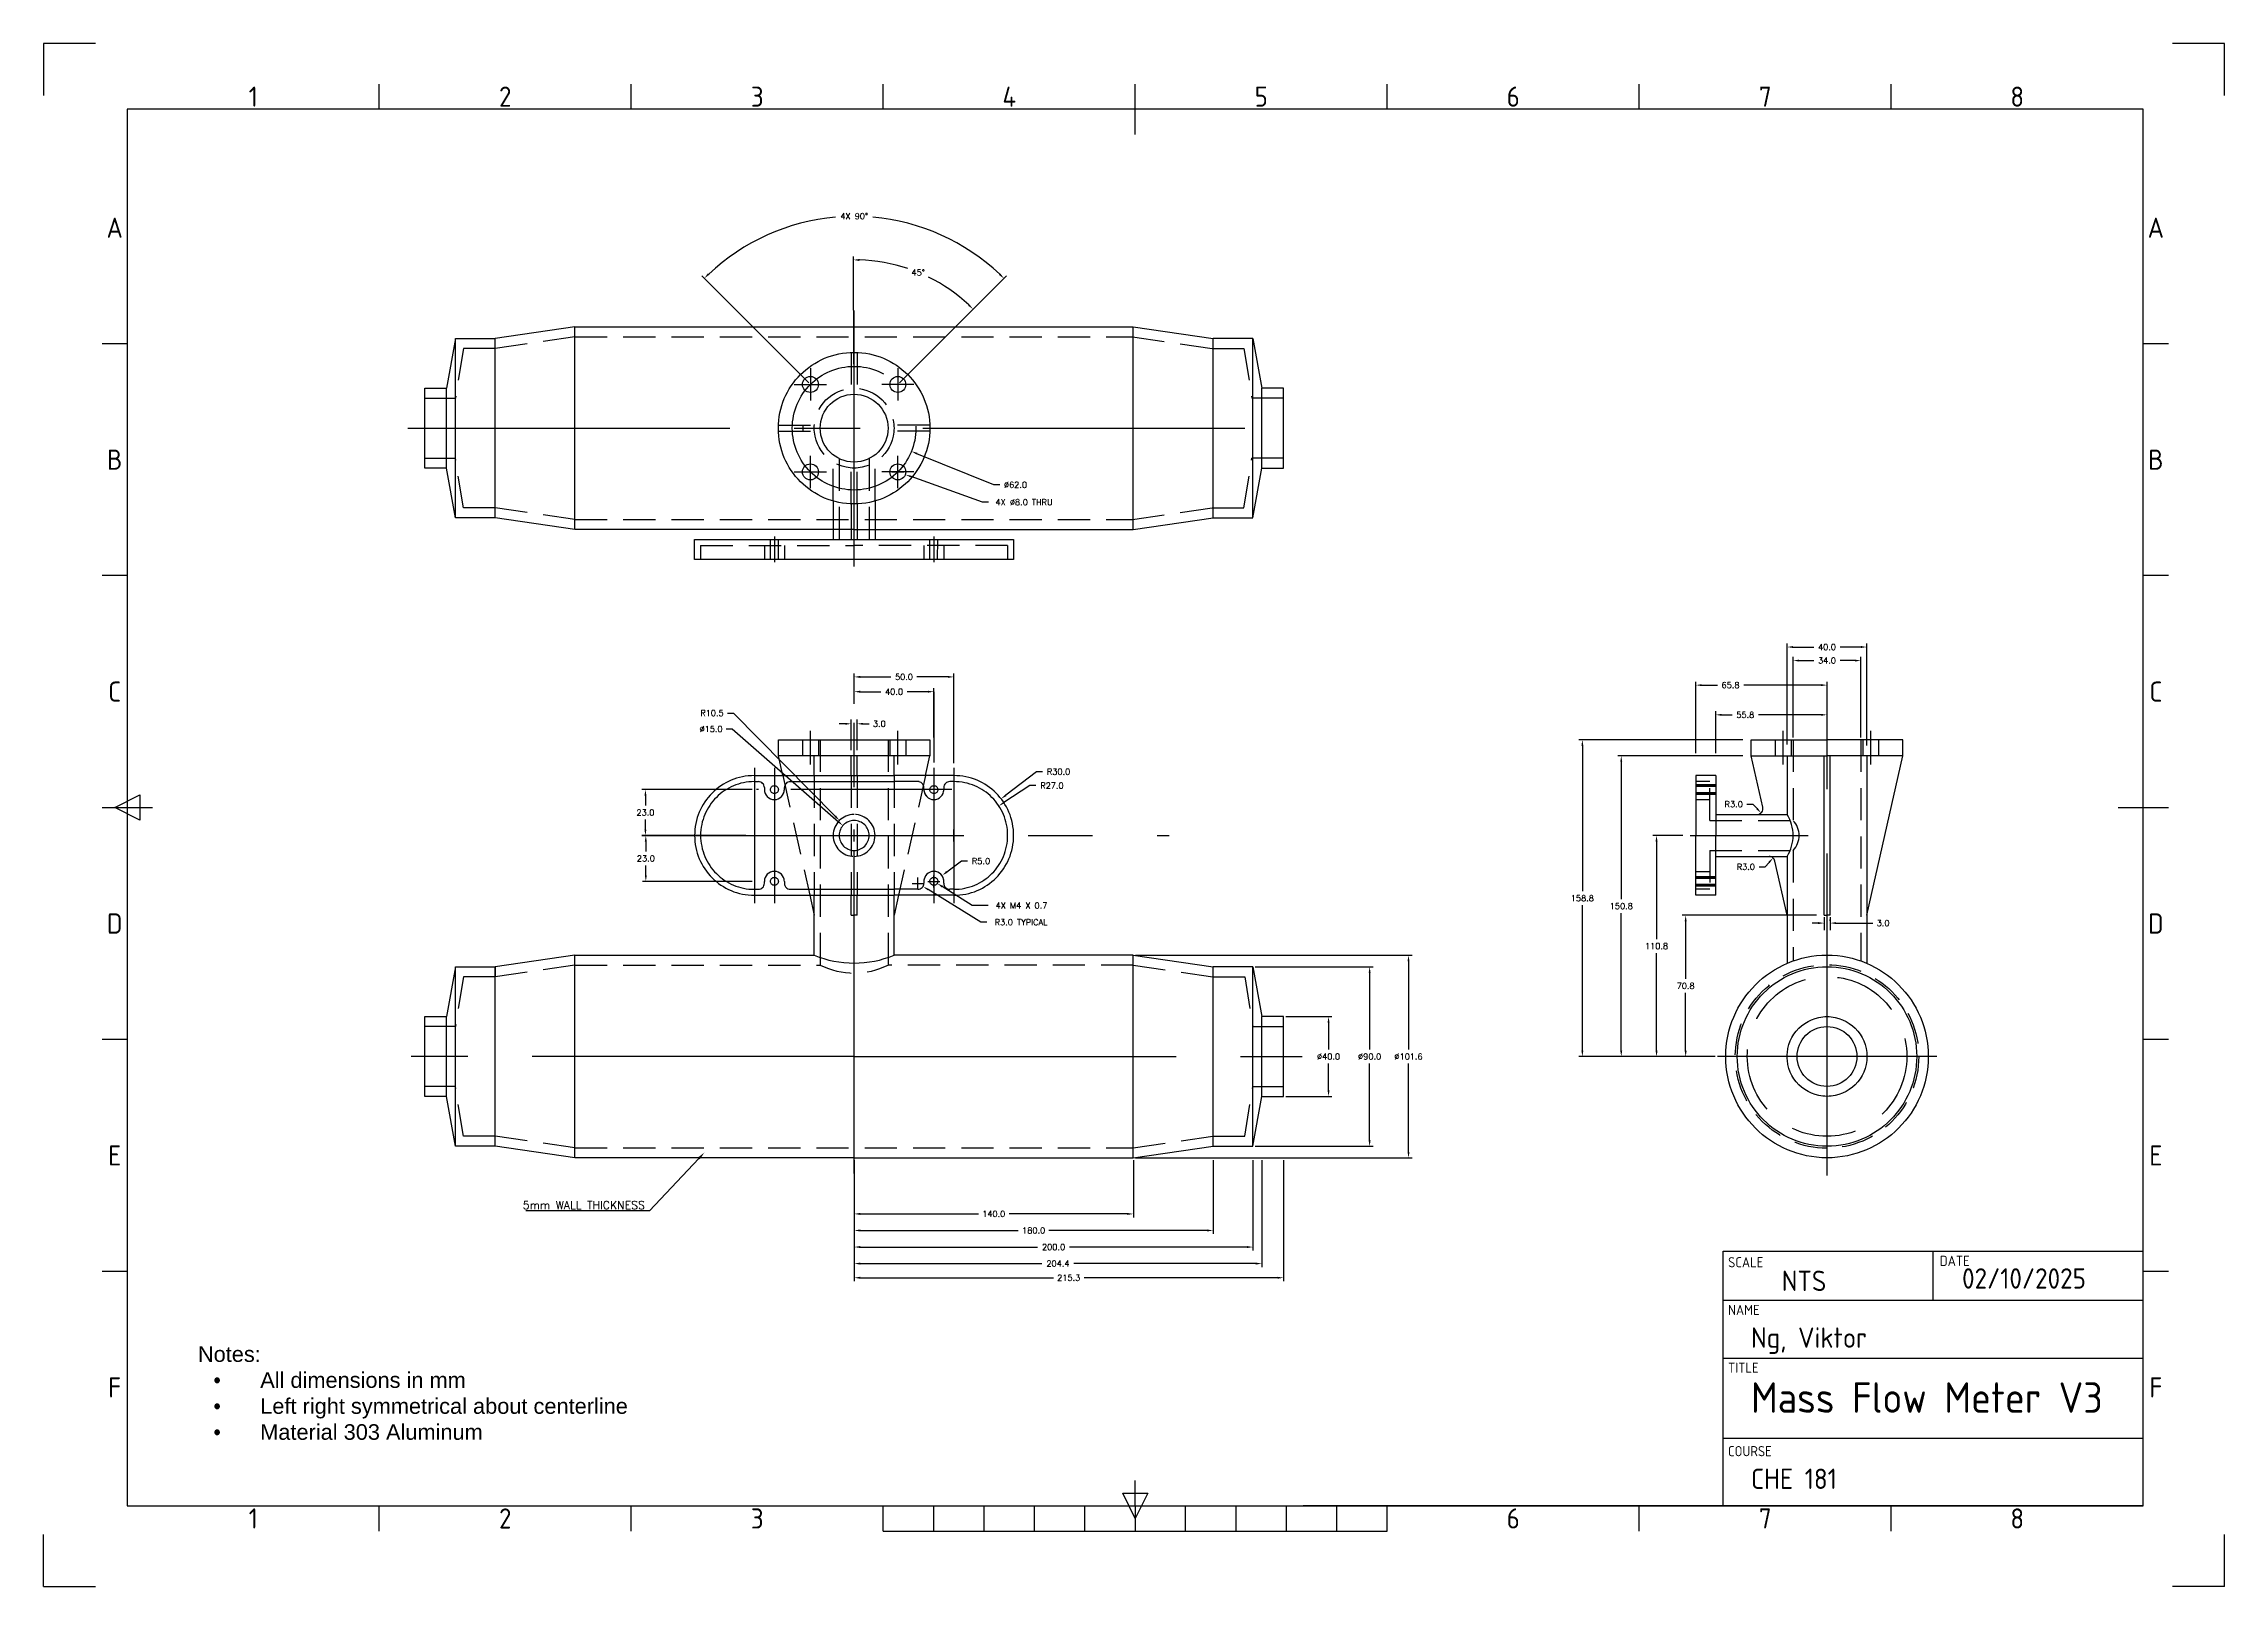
# Paper-space layout 'ISO A3 Title Block' of a CAD drawing. Header units: millimetres. Extents: x 1 to 421, y 1 to 298.
# The model-space entities are those that its viewports show. They can reach past a viewport. Long polylines and large blocks are cut down to what shows.
import ezdxf
from ezdxf import colors
from ezdxf.entities.mleader import LeaderData, LeaderLine
from ezdxf.enums import TextEntityAlignment as Align
from ezdxf.math import Vec2, Vec3

# ---------------------------------------------------------------- set-up
doc = ezdxf.new("R2010")
doc.units = ezdxf.units.MM
doc.header["$LTSCALE"] = 0.75
doc.linetypes.add('CENTER', pattern=[50.8, 31.75, -6.35, 6.35, -6.35])
doc.linetypes.add('HIDDEN', pattern=[9.525, 6.35, -3.175])
for name, color, linetype in [('Center', 7, 'CENTER'), ('Hidden', 7, 'HIDDEN'), ('Title Block', 7, 'Continuous')]:
    doc.layers.add(name, color=color, linetype=linetype)
doc.styles.add('ACISOTS', font='isocp.shx', dxfattribs={"height": 1})
doc.styles.add('ISO Proportional', font='isocp.shx')
doc.styles.get("Standard").update_dxf_attribs({"font": 'simplex.shx'})
doc.dimstyles.new('mmDimStyle', dxfattribs={"dimtxt": 3, "dimasz": 3, "dimexe": 1.75, "dimexo": 1.125, "dimgap": 2, "dimtad": 0, "dimtih": 1, "dimtoh": 1, "dimdec": 1, "dimzin": 1, "dimdsep": 46, "dimtxsty": 'Standard', "dimcen": 3, "dimadec": 0, "dimazin": 0, "dimtfac": 1, "dimtdec": 1, "dimtofl": 0, "dimtmove": 0, "dimatfit": 3, "dimfxl": 1, "dimarcsym": 0})

psp = doc.layouts.new('ISO A3 Title Block')

# ---------------------------------------------------------------- texts
at = {"style": 'ISO Proportional'}
for s, height, p in [('NTS', 3.922, (335.5, 57.61)), ('02/10/2025', 3.922, (370.23, 58.07)), ('Ng, Viktor', 3.922, (329.58, 46.68)), ('Mass Flow Meter V3', 5.8827, (329.58, 34.16)), ('CHE 181', 3.922, (329.58, 19.5))]:
    psp.add_text(s, height=height, dxfattribs=at).set_placement(p)
at = {"layer": 'Hidden', "ltscale": 0.5, "insert": (30.47, 46.97), "char_height": 3, "attachment_point": 1, "style": 'ISO Proportional'}
psp.add_mtext_dynamic_manual_height_columns('{\\fArial|b0|i0|c0|p34;Notes:\\P\\pxi-3,l4,t4;{\\fSymbol|b0|i0|c2|p18;·^I}All dimensions in mm\\P{\\fSymbol|b0|i0|c2|p18;·^I}Left right symmetrical about centerline\\P{\\fSymbol|b0|i0|c2|p18;·^I}Material 303 Aluminum}', width=96.9012, gutter_width=15, heights=[0], dxfattribs=at)
at = {"layer": 'Title Block', "style": 'ISO Proportional'}
for s, p in [('1', (41.13, 287.55)), ('2', (89.66, 287.55)), ('3', (138.2, 287.55)), ('4', (186.73, 287.55)), ('5', (235.26, 287.55)), ('6', (283.79, 287.55)), ('7', (332.32, 287.55)), ('8', (380.86, 287.55)), ('A', (14.44, 262.31)), ('A', (407.55, 262.31)), ('B', (14.44, 217.66)), ('B', (407.55, 217.66)), ('C', (14.44, 173.01)), ('C', (407.55, 173.01)), ('D', (14.44, 128.36)), ('D', (407.55, 128.36)), ('E', (14.44, 83.71)), ('E', (407.55, 83.71)), ('F', (14.44, 39.06)), ('F', (407.55, 39.06)), ('1', (41.13, 13.83)), ('2', (89.66, 13.83)), ('3', (138.2, 13.83)), ('6', (283.79, 13.83)), ('7', (332.32, 13.83)), ('8', (380.86, 13.83))]:
    psp.add_text(s, height=3.88, dxfattribs=at).set_placement(p, align=Align.MIDDLE)
at = {"layer": 'Title Block', "lineweight": 25, "style": 'ACISOTS'}
for s, p in [('SCALE', (325.17, 62.17)), ('DATE', (365.94, 62.44)), ('NAME', (325.17, 52.98)), ('TITLE', (325.16, 41.87)), ('COURSE', (325.16, 25.8))]:
    psp.add_text(s, height=1.961, dxfattribs=at).set_placement(p)

msp = doc.modelspace()

# ---------------------------------------------------------------- blocks, each defined once
blk = doc.blocks.new('*D4')
at = {"color": 0, "lineweight": -2, "transparency": 16777216}
for p, q in [((40.2, 21.9), (40.2, -6.9)), ((180.2, 21.9), (180.2, -6.9))]:
    blk.add_line(p, q, dxfattribs=at)
at = {"color": 0, "linetype": 'Continuous', "lineweight": -2, "transparency": 16777216}
for p, q in [((43.2, -5.1), (102.5, -5.1)), ((177.2, -5.1), (117.9, -5.1))]:
    blk.add_line(p, q, dxfattribs=at)
at = {"color": 0, "transparency": 16777216}
for points in [[(43.2, -4.6), (43.2, -5.6), (40.2, -5.1)], [(177.2, -4.6), (177.2, -5.6), (180.2, -5.1)]]:
    blk.add_solid(points, dxfattribs=at)
at = {"layer": 'Defpoints', "color": 0, "transparency": 16777216}
for p in [(40.2, 23), (180.2, 23), (180.2, -5.1)]:
    blk.add_point(p, dxfattribs=at)
at = {"color": 0, "transparency": 16777216, "insert": (110.2, -5.1), "char_height": 3, "attachment_point": 5}
blk.add_mtext('140.0', dxfattribs=at)
blk = doc.blocks.new('*D5')
at = {"color": 0, "lineweight": -2, "transparency": 16777216}
for p, q in [((40.2, 21.9), (40.2, -15.1)), ((220.2, 21.9), (220.2, -15.1))]:
    blk.add_line(p, q, dxfattribs=at)
at = {"color": 0, "linetype": 'Continuous', "lineweight": -2, "transparency": 16777216}
for p, q in [((43.2, -13.4), (122.5, -13.4)), ((217.2, -13.4), (137.9, -13.4))]:
    blk.add_line(p, q, dxfattribs=at)
at = {"color": 0, "transparency": 16777216}
for points in [[(43.2, -12.9), (43.2, -13.9), (40.2, -13.4)], [(217.2, -12.9), (217.2, -13.9), (220.2, -13.4)]]:
    blk.add_solid(points, dxfattribs=at)
at = {"layer": 'Defpoints', "color": 0, "transparency": 16777216}
for p in [(40.2, 23), (220.2, 23), (220.2, -13.4)]:
    blk.add_point(p, dxfattribs=at)
at = {"color": 0, "transparency": 16777216, "insert": (130.2, -13.4), "char_height": 3, "attachment_point": 5}
blk.add_mtext('180.0', dxfattribs=at)
blk = doc.blocks.new('*D6')
at = {"color": 0, "lineweight": -2, "transparency": 16777216}
for p, q in [((40.2, 21.9), (40.2, -23.5)), ((240.2, 21.9), (240.2, -23.5))]:
    blk.add_line(p, q, dxfattribs=at)
at = {"color": 0, "linetype": 'Continuous', "lineweight": -2, "transparency": 16777216}
for p, q in [((43.2, -21.7), (132.2, -21.7)), ((237.2, -21.7), (148.2, -21.7))]:
    blk.add_line(p, q, dxfattribs=at)
at = {"color": 0, "transparency": 16777216}
for points in [[(43.2, -21.2), (43.2, -22.2), (40.2, -21.7)], [(237.2, -21.2), (237.2, -22.2), (240.2, -21.7)]]:
    blk.add_solid(points, dxfattribs=at)
at = {"layer": 'Defpoints', "color": 0, "transparency": 16777216}
for p in [(40.2, 23), (240.2, 23), (240.2, -21.7)]:
    blk.add_point(p, dxfattribs=at)
at = {"color": 0, "transparency": 16777216, "insert": (140.2, -21.7), "char_height": 3, "attachment_point": 5}
blk.add_mtext('200.0', dxfattribs=at)
blk = doc.blocks.new('*D7')
at = {"color": 0, "lineweight": -2, "transparency": 16777216}
for p, q in [((40.2, 21.9), (40.2, -31.8)), ((244.6, 21.9), (244.6, -31.8))]:
    blk.add_line(p, q, dxfattribs=at)
at = {"color": 0, "linetype": 'Continuous', "lineweight": -2, "transparency": 16777216}
for p, q in [((43.2, -30), (134.3, -30)), ((241.6, -30), (150.4, -30))]:
    blk.add_line(p, q, dxfattribs=at)
at = {"color": 0, "transparency": 16777216}
for points in [[(43.2, -29.5), (43.2, -30.5), (40.2, -30)], [(241.6, -29.5), (241.6, -30.5), (244.6, -30)]]:
    blk.add_solid(points, dxfattribs=at)
at = {"layer": 'Defpoints', "color": 0, "transparency": 16777216}
for p in [(40.2, 23), (244.6, 23), (244.6, -30)]:
    blk.add_point(p, dxfattribs=at)
at = {"color": 0, "transparency": 16777216, "insert": (142.4, -30), "char_height": 3, "attachment_point": 5}
blk.add_mtext('204.4', dxfattribs=at)
blk = doc.blocks.new('*D8')
at = {"color": 0, "lineweight": -2, "transparency": 16777216}
for p, q in [((40.2, 21.9), (40.2, -38.8)), ((255.5, 21.9), (255.5, -38.8))]:
    blk.add_line(p, q, dxfattribs=at)
at = {"color": 0, "linetype": 'Continuous', "lineweight": -2, "transparency": 16777216}
for p, q in [((43.2, -37.1), (140.1, -37.1)), ((252.5, -37.1), (155.5, -37.1))]:
    blk.add_line(p, q, dxfattribs=at)
at = {"color": 0, "transparency": 16777216}
for points in [[(43.2, -36.6), (43.2, -37.6), (40.2, -37.1)], [(252.5, -36.6), (252.5, -37.6), (255.5, -37.1)]]:
    blk.add_solid(points, dxfattribs=at)
at = {"layer": 'Defpoints', "color": 0, "transparency": 16777216}
for p in [(40.2, 23), (255.5, 23), (255.5, -37.1)]:
    blk.add_point(p, dxfattribs=at)
at = {"color": 0, "transparency": 16777216, "insert": (147.8, -37.1), "char_height": 3, "attachment_point": 5}
blk.add_mtext('215.3', dxfattribs=at)
blk = doc.blocks.new('*D9')
at = {"color": 0, "lineweight": -2, "transparency": 16777216}
for p, q in [((256.6, 93.8), (279.8, 93.8)), ((256.6, 53.8), (279.8, 53.8))]:
    blk.add_line(p, q, dxfattribs=at)
at = {"color": 0, "linetype": 'Continuous', "lineweight": -2, "transparency": 16777216}
for p, q in [((278.1, 90.8), (278.1, 77.3)), ((278.1, 56.8), (278.1, 70.3))]:
    blk.add_line(p, q, dxfattribs=at)
at = {"color": 0, "transparency": 16777216}
for points in [[(277.6, 90.8), (278.6, 90.8), (278.1, 93.8)], [(277.6, 56.8), (278.6, 56.8), (278.1, 53.8)]]:
    blk.add_solid(points, dxfattribs=at)
at = {"layer": 'Defpoints', "color": 0, "transparency": 16777216}
for p in [(255.5, 93.8), (255.5, 53.8), (278.1, 53.8)]:
    blk.add_point(p, dxfattribs=at)
at = {"color": 0, "transparency": 16777216, "insert": (278.1, 73.8), "char_height": 3, "attachment_point": 5}
blk.add_mtext('%%C40.0', dxfattribs=at)
blk = doc.blocks.new('*D10')
at = {"color": 0, "lineweight": -2, "transparency": 16777216}
for p, q in [((241.3, 118.8), (300.4, 118.8)), ((241.3, 28.8), (300.4, 28.8))]:
    blk.add_line(p, q, dxfattribs=at)
at = {"color": 0, "linetype": 'Continuous', "lineweight": -2, "transparency": 16777216}
for p, q in [((298.7, 115.8), (298.7, 77.3)), ((298.7, 31.8), (298.7, 70.3))]:
    blk.add_line(p, q, dxfattribs=at)
at = {"color": 0, "transparency": 16777216}
for points in [[(298.2, 115.8), (299.2, 115.8), (298.7, 118.8)], [(298.2, 31.8), (299.2, 31.8), (298.7, 28.8)]]:
    blk.add_solid(points, dxfattribs=at)
at = {"layer": 'Defpoints', "color": 0, "transparency": 16777216}
for p in [(240.2, 118.8), (240.2, 28.8), (298.7, 28.8)]:
    blk.add_point(p, dxfattribs=at)
at = {"color": 0, "transparency": 16777216, "insert": (298.7, 73.8), "char_height": 3, "attachment_point": 5}
blk.add_mtext('%%C90.0', dxfattribs=at)
blk = doc.blocks.new('*D11')
at = {"color": 0, "lineweight": -2, "transparency": 16777216}
for p, q in [((181.3, 124.6), (320, 124.6)), ((181.3, 23), (320, 23))]:
    blk.add_line(p, q, dxfattribs=at)
at = {"color": 0, "linetype": 'Continuous', "lineweight": -2, "transparency": 16777216}
for p, q in [((318.2, 121.6), (318.2, 77.3)), ((318.2, 26), (318.2, 70.3))]:
    blk.add_line(p, q, dxfattribs=at)
at = {"color": 0, "transparency": 16777216}
for points in [[(317.7, 121.6), (318.7, 121.6), (318.2, 124.6)], [(317.7, 26), (318.7, 26), (318.2, 23)]]:
    blk.add_solid(points, dxfattribs=at)
at = {"layer": 'Defpoints', "color": 0, "transparency": 16777216}
for p in [(180.2, 124.6), (180.2, 23), (318.2, 23)]:
    blk.add_point(p, dxfattribs=at)
at = {"color": 0, "transparency": 16777216, "insert": (318.2, 73.8), "char_height": 3, "attachment_point": 5}
blk.add_mtext('%%C101.6', dxfattribs=at)
blk = doc.blocks.new('*D12')
at = {"color": 0, "lineweight": -2, "transparency": 16777216}
for p, q in [((-11, 207.6), (-66.3, 207.6)), ((-16.9, 184.6), (-66.3, 184.6))]:
    blk.add_line(p, q, dxfattribs=at)
at = {"color": 0, "linetype": 'Continuous', "lineweight": -2, "transparency": 16777216}
for p, q in [((-64.5, 204.6), (-64.5, 199.6)), ((-64.5, 187.6), (-64.5, 192.6))]:
    blk.add_line(p, q, dxfattribs=at)
at = {"color": 0, "transparency": 16777216}
for points in [[(-65, 204.6), (-64, 204.6), (-64.5, 207.6)], [(-65, 187.6), (-64, 187.6), (-64.5, 184.6)]]:
    blk.add_solid(points, dxfattribs=at)
at = {"layer": 'Defpoints', "color": 0, "transparency": 16777216}
for p in [(-64.5, 207.6), (-9.8, 207.6), (-15.8, 184.6)]:
    blk.add_point(p, dxfattribs=at)
at = {"color": 0, "transparency": 16777216, "insert": (-64.5, 196.1), "char_height": 3, "attachment_point": 5}
blk.add_mtext('23.0', dxfattribs=at)
blk = doc.blocks.new('*D13')
at = {"color": 0, "lineweight": -2, "transparency": 16777216}
for p, q in [((-14.2, 184.6), (-66, 184.6)), ((-11, 161.6), (-66, 161.6))]:
    blk.add_line(p, q, dxfattribs=at)
at = {"color": 0, "linetype": 'Continuous', "lineweight": -2, "transparency": 16777216}
for p, q in [((-64.3, 181.6), (-64.3, 176.6)), ((-64.3, 164.6), (-64.3, 169.6))]:
    blk.add_line(p, q, dxfattribs=at)
at = {"color": 0, "transparency": 16777216}
for points in [[(-64.8, 181.6), (-63.8, 181.6), (-64.3, 184.6)], [(-64.8, 164.6), (-63.8, 164.6), (-64.3, 161.6)]]:
    blk.add_solid(points, dxfattribs=at)
at = {"layer": 'Defpoints', "color": 0, "transparency": 16777216}
for p in [(-13.1, 184.6), (-64.3, 161.6), (-9.8, 161.6)]:
    blk.add_point(p, dxfattribs=at)
at = {"color": 0, "transparency": 16777216, "insert": (-64.3, 173.1), "char_height": 3, "attachment_point": 5}
blk.add_mtext('23.0', dxfattribs=at)
blk = doc.blocks.new('*D14')
at = {"color": 0, "lineweight": -2, "transparency": 16777216}
for p, q in [((40.2, 250.6), (40.2, 258.4)), ((80.2, 233.8), (80.2, 258.4))]:
    blk.add_line(p, q, dxfattribs=at)
at = {"color": 0, "linetype": 'Continuous', "lineweight": -2, "transparency": 16777216}
for p, q in [((43.2, 256.7), (53.6, 256.7)), ((77.2, 256.7), (66.7, 256.7))]:
    blk.add_line(p, q, dxfattribs=at)
at = {"color": 0, "transparency": 16777216}
for points in [[(43.2, 257.2), (43.2, 256.2), (40.2, 256.7)], [(77.2, 257.2), (77.2, 256.2), (80.2, 256.7)]]:
    blk.add_solid(points, dxfattribs=at)
at = {"layer": 'Defpoints', "color": 0, "transparency": 16777216}
for p in [(80.2, 256.7), (40.2, 249.5), (80.2, 232.6)]:
    blk.add_point(p, dxfattribs=at)
at = {"color": 0, "transparency": 16777216, "insert": (60.2, 256.7), "char_height": 3, "attachment_point": 5}
blk.add_mtext('40.0', dxfattribs=at)
blk = doc.blocks.new('*D15')
at = {"color": 0, "lineweight": -2, "transparency": 16777216}
for p, q in [((40.2, 251), (40.2, 265.9)), ((90.2, 220.9), (90.2, 265.9))]:
    blk.add_line(p, q, dxfattribs=at)
at = {"color": 0, "linetype": 'Continuous', "lineweight": -2, "transparency": 16777216}
for p, q in [((43.2, 264.1), (58.6, 264.1)), ((87.2, 264.1), (71.7, 264.1))]:
    blk.add_line(p, q, dxfattribs=at)
at = {"color": 0, "transparency": 16777216}
for points in [[(43.2, 264.6), (43.2, 263.6), (40.2, 264.1)], [(87.2, 264.6), (87.2, 263.6), (90.2, 264.1)]]:
    blk.add_solid(points, dxfattribs=at)
at = {"layer": 'Defpoints', "color": 0, "transparency": 16777216}
for p in [(90.2, 264.1), (40.2, 249.9), (90.2, 219.8)]:
    blk.add_point(p, dxfattribs=at)
at = {"color": 0, "transparency": 16777216, "insert": (65.2, 264.1), "char_height": 3, "attachment_point": 5}
blk.add_mtext('50.0', dxfattribs=at)
blk = doc.blocks.new('*D25')
at = {"color": 0, "lineweight": -2, "transparency": 16777216}
for p, q in [((40, 420.9), (39.8, 474.9)), ((62.9, 411.5), (101, 449.7))]:
    blk.add_line(p, q, dxfattribs=at)
at = {"color": 0, "linetype": 'Continuous', "lineweight": -2, "transparency": 16777216}
for start, end in [(71.3618, 88.2253), (47.0379, 63.7984)]:
    blk.add_arc((40.2, 388.8), 84.4, start, end, dxfattribs=at)
at = {"color": 0, "transparency": 16777216}
for points in [[(42.8, 472.6), (42.8, 473.6), (39.8, 473.2)], [(98, 450.9), (97.3, 450.2), (99.8, 448.5)]]:
    blk.add_solid(points, dxfattribs=at)
at = {"layer": 'Defpoints', "color": 0, "transparency": 16777216}
for p in [(82.2, 461.9), (40, 419.8), (62.1, 410.7), (40.2, 388.8)]:
    blk.add_point(p, dxfattribs=at)
at = {"color": 0, "transparency": 16777216, "insert": (72.3, 466.8), "char_height": 3, "attachment_point": 5}
blk.add_mtext('45°', dxfattribs=at)
blk = doc.blocks.new('*D26')
at = {"color": 0, "lineweight": -2, "transparency": 16777216}
for p, q in [((17.5, 411.5), (-36.2, 465.2)), ((62.9, 411.5), (116.6, 465.1))]:
    blk.add_line(p, q, dxfattribs=at)
at = {"color": 0, "linetype": 'Continuous', "lineweight": -2, "transparency": 16777216}
for start, end in [(95.0399, 133.3821), (46.5925, 84.9347)]:
    blk.add_arc((40.2, 388.8), 106.2, start, end, dxfattribs=at)
at = {"color": 0, "transparency": 16777216}
for points in [[(-32.5, 465.7), (-33.2, 466.4), (-35, 463.9)], [(113.5, 466.4), (112.8, 465.6), (115.3, 463.9)]]:
    blk.add_solid(points, dxfattribs=at)
at = {"layer": 'Defpoints', "color": 0, "transparency": 16777216}
for p in [(67.7, 491.4), (18.2, 410.7), (62.1, 410.7), (40.2, 388.8)]:
    blk.add_point(p, dxfattribs=at)
at = {"color": 0, "transparency": 16777216, "insert": (40.2, 495.1), "char_height": 3, "attachment_point": 5}
blk.add_mtext('4X 90°', dxfattribs=at)
blk = doc.blocks.new('*D27')
at = {"color": 0, "lineweight": -2, "transparency": 16777216}
for p, q in [((37.2, 388.8), (43.2, 388.8)), ((40.2, 385.8), (40.2, 391.8))]:
    blk.add_line(p, q, dxfattribs=at)
at = {"color": 0, "linetype": 'Continuous', "lineweight": -2, "transparency": 16777216}
for p, q in [((110.2, 360.4), (71.7, 376)), ((113.2, 360.4), (110.2, 360.4))]:
    blk.add_line(p, q, dxfattribs=at)
at = {"color": 0, "transparency": 16777216}
blk.add_solid([(71.9, 376.5), (71.5, 375.6), (68.9, 377.2)], dxfattribs=at)
at = {"layer": 'Defpoints', "color": 0, "transparency": 16777216}
for p in [(11.4, 400.5), (68.9, 377.2)]:
    blk.add_point(p, dxfattribs=at)
at = {"color": 0, "transparency": 16777216, "insert": (121.1, 360.4), "char_height": 3, "attachment_point": 5}
blk.add_mtext('∅62.0', dxfattribs=at)
blk = doc.blocks.new('*D28')
at = {"color": 0, "lineweight": -2, "transparency": 16777216}
for p, q in [((59.1, 366.9), (65.1, 366.9)), ((62.1, 363.9), (62.1, 369.9))]:
    blk.add_line(p, q, dxfattribs=at)
at = {"color": 0, "linetype": 'Continuous', "lineweight": -2, "transparency": 16777216}
for p, q in [((104.6, 351.7), (68.7, 364.5)), ((107.6, 351.7), (104.6, 351.7))]:
    blk.add_line(p, q, dxfattribs=at)
at = {"color": 0, "transparency": 16777216}
blk.add_solid([(68.8, 365), (68.5, 364.1), (65.9, 365.5)], dxfattribs=at)
at = {"layer": 'Defpoints', "color": 0, "transparency": 16777216}
for p in [(58.3, 368.2), (65.9, 365.5)]:
    blk.add_point(p, dxfattribs=at)
at = {"color": 0, "transparency": 16777216, "insert": (125.4, 351.7), "char_height": 3, "attachment_point": 5}
blk.add_mtext('4X ∅8.0 THRU', dxfattribs=at)
blk = doc.blocks.new('*D29')
at = {"color": 0, "lineweight": -2, "transparency": 16777216}
for p, q in [((522.9, 144.6), (455.4, 144.6)), ((472, 73.8), (455.4, 73.8))]:
    blk.add_line(p, q, dxfattribs=at)
at = {"color": 0, "linetype": 'Continuous', "lineweight": -2, "transparency": 16777216}
for p, q in [((457.2, 141.6), (457.2, 112.7)), ((457.2, 76.8), (457.2, 105.7))]:
    blk.add_line(p, q, dxfattribs=at)
at = {"color": 0, "transparency": 16777216}
for points in [[(456.7, 141.6), (457.7, 141.6), (457.2, 144.6)], [(456.7, 76.8), (457.7, 76.8), (457.2, 73.8)]]:
    blk.add_solid(points, dxfattribs=at)
at = {"layer": 'Defpoints', "color": 0, "transparency": 16777216}
for p in [(457.2, 144.6), (524, 144.6), (473.1, 73.8)]:
    blk.add_point(p, dxfattribs=at)
at = {"color": 0, "transparency": 16777216, "insert": (457.2, 109.2), "char_height": 3, "attachment_point": 5}
blk.add_mtext('70.8', dxfattribs=at)
blk = doc.blocks.new('*D30')
at = {"color": 0, "lineweight": -2, "transparency": 16777216}
for p, q in [((455.7, 184.6), (440.8, 184.6)), ((472, 73.8), (440.8, 73.8))]:
    blk.add_line(p, q, dxfattribs=at)
at = {"color": 0, "linetype": 'Continuous', "lineweight": -2, "transparency": 16777216}
for p, q in [((442.6, 181.6), (442.6, 132.7)), ((442.6, 76.8), (442.6, 125.7))]:
    blk.add_line(p, q, dxfattribs=at)
at = {"color": 0, "transparency": 16777216}
for points in [[(442.1, 181.6), (443.1, 181.6), (442.6, 184.6)], [(442.1, 76.8), (443.1, 76.8), (442.6, 73.8)]]:
    blk.add_solid(points, dxfattribs=at)
at = {"layer": 'Defpoints', "color": 0, "transparency": 16777216}
for p in [(442.6, 184.6), (456.9, 184.6), (473.1, 73.8)]:
    blk.add_point(p, dxfattribs=at)
at = {"color": 0, "transparency": 16777216, "insert": (442.6, 129.2), "char_height": 3, "attachment_point": 5}
blk.add_mtext('110.8', dxfattribs=at)
blk = doc.blocks.new('*D31')
at = {"color": 0, "lineweight": -2, "transparency": 16777216}
for p, q in [((485.8, 224.6), (423.1, 224.6)), ((472, 73.8), (423.1, 73.8))]:
    blk.add_line(p, q, dxfattribs=at)
at = {"color": 0, "linetype": 'Continuous', "lineweight": -2, "transparency": 16777216}
for p, q in [((424.9, 221.6), (424.9, 152.7)), ((424.9, 76.8), (424.9, 145.7))]:
    blk.add_line(p, q, dxfattribs=at)
at = {"color": 0, "transparency": 16777216}
for points in [[(424.4, 221.6), (425.4, 221.6), (424.9, 224.6)], [(424.4, 76.8), (425.4, 76.8), (424.9, 73.8)]]:
    blk.add_solid(points, dxfattribs=at)
at = {"layer": 'Defpoints', "color": 0, "transparency": 16777216}
for p in [(424.9, 224.6), (486.9, 224.6), (473.1, 73.8)]:
    blk.add_point(p, dxfattribs=at)
at = {"color": 0, "transparency": 16777216, "insert": (424.9, 149.2), "char_height": 3, "attachment_point": 5}
blk.add_mtext('150.8', dxfattribs=at)
blk = doc.blocks.new('*D32')
at = {"color": 0, "lineweight": -2, "transparency": 16777216}
for p, q in [((485.8, 232.6), (403.7, 232.6)), ((471, 73.8), (403.7, 73.8))]:
    blk.add_line(p, q, dxfattribs=at)
at = {"color": 0, "linetype": 'Continuous', "lineweight": -2, "transparency": 16777216}
for p, q in [((405.4, 229.6), (405.4, 156.7)), ((405.4, 76.8), (405.4, 149.7))]:
    blk.add_line(p, q, dxfattribs=at)
at = {"color": 0, "transparency": 16777216}
for points in [[(404.9, 229.6), (405.9, 229.6), (405.4, 232.6)], [(404.9, 76.8), (405.9, 76.8), (405.4, 73.8)]]:
    blk.add_solid(points, dxfattribs=at)
at = {"layer": 'Defpoints', "color": 0, "transparency": 16777216}
for p in [(405.4, 232.6), (486.9, 232.6), (472.2, 73.8)]:
    blk.add_point(p, dxfattribs=at)
at = {"color": 0, "transparency": 16777216, "insert": (405.4, 153.2), "char_height": 3, "attachment_point": 5}
blk.add_mtext('158.8', dxfattribs=at)
blk = doc.blocks.new('*D33')
at = {"color": 0, "lineweight": -2, "ltscale": 0.5, "transparency": 16777216}
for p, q in [((472.3, 225.8), (472.3, 246.9)), ((528.1, 225.8), (528.1, 246.9))]:
    blk.add_line(p, q, dxfattribs=at)
at = {"color": 0, "linetype": 'Continuous', "lineweight": -2, "ltscale": 0.5, "transparency": 16777216}
for p, q in [((475.3, 245.1), (480.5, 245.1)), ((525.1, 245.1), (493.7, 245.1))]:
    blk.add_line(p, q, dxfattribs=at)
at = {"color": 0, "ltscale": 0.5, "transparency": 16777216}
for points in [[(475.3, 245.6), (475.3, 244.6), (472.3, 245.1)], [(525.1, 245.6), (525.1, 244.6), (528.1, 245.1)]]:
    blk.add_solid(points, dxfattribs=at)
at = {"layer": 'Defpoints', "color": 0, "ltscale": 0.5, "transparency": 16777216}
for p in [(472.3, 245.1), (472.3, 224.6), (528.1, 224.6)]:
    blk.add_point(p, dxfattribs=at)
at = {"color": 0, "ltscale": 0.5, "transparency": 16777216, "insert": (487.1, 245.1), "char_height": 3, "attachment_point": 5}
blk.add_mtext('55.8', dxfattribs=at)
blk = doc.blocks.new('*D34')
at = {"color": 0, "lineweight": -2, "ltscale": 0.5, "transparency": 16777216}
for p, q in [((462.3, 225.8), (462.3, 261.7)), ((528.1, 225.8), (528.1, 261.7))]:
    blk.add_line(p, q, dxfattribs=at)
at = {"color": 0, "linetype": 'Continuous', "lineweight": -2, "ltscale": 0.5, "transparency": 16777216}
for p, q in [((465.3, 260), (473.2, 260)), ((525.1, 260), (486.3, 260))]:
    blk.add_line(p, q, dxfattribs=at)
at = {"color": 0, "ltscale": 0.5, "transparency": 16777216}
for points in [[(465.3, 260.5), (465.3, 259.5), (462.3, 260)], [(525.1, 260.5), (525.1, 259.5), (528.1, 260)]]:
    blk.add_solid(points, dxfattribs=at)
at = {"layer": 'Defpoints', "color": 0, "ltscale": 0.5, "transparency": 16777216}
for p in [(462.3, 260), (462.3, 224.6), (528.1, 224.6)]:
    blk.add_point(p, dxfattribs=at)
at = {"color": 0, "ltscale": 0.5, "transparency": 16777216, "insert": (479.7, 260), "char_height": 3, "attachment_point": 5}
blk.add_mtext('65.8', dxfattribs=at)
blk = doc.blocks.new('*D36')
at = {"color": 0, "linetype": 'Continuous', "lineweight": -2, "ltscale": 0.5, "transparency": 16777216}
for p, q in [((494, 168.9), (497, 168.9)), ((497, 168.9), (499.1, 171.1))]:
    blk.add_line(p, q, dxfattribs=at)
at = {"color": 0, "ltscale": 0.5, "transparency": 16777216}
blk.add_solid([(498.7, 171.5), (499.4, 170.8), (501.1, 173.4)], dxfattribs=at)
at = {"layer": 'Defpoints', "color": 0, "ltscale": 0.5, "transparency": 16777216}
for p in [(499.1, 171.1), (501.1, 173.4)]:
    blk.add_point(p, dxfattribs=at)
at = {"color": 0, "ltscale": 0.5, "transparency": 16777216, "insert": (487.4, 168.9), "char_height": 3, "attachment_point": 5}
blk.add_mtext('R3.0', dxfattribs=at)
blk = doc.blocks.new('*D38')
at = {"color": 0, "linetype": 'Continuous', "lineweight": -2, "ltscale": 0.5, "transparency": 16777216}
for p, q in [((487.9, 200.3), (490.9, 200.3)), ((490.9, 200.3), (493, 198.1))]:
    blk.add_line(p, q, dxfattribs=at)
at = {"color": 0, "ltscale": 0.5, "transparency": 16777216}
blk.add_solid([(493.3, 198.5), (492.6, 197.8), (495, 195.9)], dxfattribs=at)
at = {"layer": 'Defpoints', "color": 0, "ltscale": 0.5, "transparency": 16777216}
for p in [(493, 198.1), (495, 195.9)]:
    blk.add_point(p, dxfattribs=at)
at = {"color": 0, "ltscale": 0.5, "transparency": 16777216, "insert": (481.3, 200.3), "char_height": 3, "attachment_point": 5}
blk.add_mtext('R3.0', dxfattribs=at)
blk = doc.blocks.new('*D39')
at = {"color": 0, "lineweight": -2, "ltscale": 0.5, "transparency": 16777216}
for p, q in [((529.6, 141.8), (529.6, 142.5)), ((526.6, 139.6), (526.6, 139))]:
    blk.add_line(p, q, dxfattribs=at)
at = {"color": 0, "linetype": 'Continuous', "lineweight": -2, "ltscale": 0.5, "transparency": 16777216}
for p, q in [((523.6, 140.7), (520.6, 140.7)), ((532.6, 140.7), (551, 140.7))]:
    blk.add_line(p, q, dxfattribs=at)
at = {"color": 0, "ltscale": 0.5, "transparency": 16777216}
for points in [[(523.6, 141.2), (523.6, 140.2), (526.6, 140.7)], [(532.6, 141.2), (532.6, 140.2), (529.6, 140.7)]]:
    blk.add_solid(points, dxfattribs=at)
at = {"layer": 'Defpoints', "color": 0, "ltscale": 0.5, "transparency": 16777216}
for p in [(526.6, 140.7), (529.6, 140.7), (529.6, 140.7)]:
    blk.add_point(p, dxfattribs=at)
at = {"color": 0, "ltscale": 0.5, "transparency": 16777216, "insert": (556.2, 140.7), "char_height": 3, "attachment_point": 5}
blk.add_mtext('3.0', dxfattribs=at)
blk = doc.blocks.new('*D41')
at = {"color": 0, "lineweight": -2, "ltscale": 0.5, "transparency": 16777216}
for p, q in [((508.1, 230.2), (508.1, 280.9)), ((548.1, 229.8), (548.1, 280.9))]:
    blk.add_line(p, q, dxfattribs=at)
at = {"color": 0, "linetype": 'Continuous', "lineweight": -2, "ltscale": 0.5, "transparency": 16777216}
for p, q in [((511.1, 279.1), (521.5, 279.1)), ((545.1, 279.1), (534.7, 279.1))]:
    blk.add_line(p, q, dxfattribs=at)
at = {"color": 0, "ltscale": 0.5, "transparency": 16777216}
for points in [[(511.1, 279.6), (511.1, 278.6), (508.1, 279.1)], [(545.1, 279.6), (545.1, 278.6), (548.1, 279.1)]]:
    blk.add_solid(points, dxfattribs=at)
at = {"layer": 'Defpoints', "color": 0, "ltscale": 0.5, "transparency": 16777216}
for p in [(508.1, 279.1), (508.1, 229.1), (548.1, 228.7)]:
    blk.add_point(p, dxfattribs=at)
at = {"color": 0, "ltscale": 0.5, "transparency": 16777216, "insert": (528.1, 279.1), "char_height": 3, "attachment_point": 5}
blk.add_mtext('40.0', dxfattribs=at)
blk = doc.blocks.new('*D42')
at = {"color": 0, "lineweight": -2, "ltscale": 0.5, "transparency": 16777216}
for p, q in [((511.1, 233.8), (511.1, 274.1)), ((545.1, 233.8), (545.1, 274.1))]:
    blk.add_line(p, q, dxfattribs=at)
at = {"color": 0, "linetype": 'Continuous', "lineweight": -2, "ltscale": 0.5, "transparency": 16777216}
for p, q in [((514.1, 272.3), (521.5, 272.3)), ((542.1, 272.3), (534.7, 272.3))]:
    blk.add_line(p, q, dxfattribs=at)
at = {"color": 0, "ltscale": 0.5, "transparency": 16777216}
for points in [[(514.1, 272.8), (514.1, 271.8), (511.1, 272.3)], [(542.1, 272.8), (542.1, 271.8), (545.1, 272.3)]]:
    blk.add_solid(points, dxfattribs=at)
at = {"layer": 'Defpoints', "color": 0, "ltscale": 0.5, "transparency": 16777216}
for p in [(545.1, 272.3), (511.1, 232.6), (545.1, 232.6)]:
    blk.add_point(p, dxfattribs=at)
at = {"color": 0, "ltscale": 0.5, "transparency": 16777216, "insert": (528.1, 272.3), "char_height": 3, "attachment_point": 5}
blk.add_mtext('34.0', dxfattribs=at)
blk = doc.blocks.new('*D43')
at = {"color": 0, "lineweight": -2, "ltscale": 0.5, "transparency": 16777216}
for p, q in [((38.7, 241.7), (38.7, 242.3)), ((41.7, 241.7), (41.7, 242.3))]:
    blk.add_line(p, q, dxfattribs=at)
at = {"color": 0, "linetype": 'Continuous', "lineweight": -2, "ltscale": 0.5, "transparency": 16777216}
for p, q in [((35.7, 240.6), (32.7, 240.6)), ((44.7, 240.6), (47.7, 240.6))]:
    blk.add_line(p, q, dxfattribs=at)
at = {"color": 0, "ltscale": 0.5, "transparency": 16777216}
for points in [[(35.7, 241.1), (35.7, 240.1), (38.7, 240.6)], [(44.7, 241.1), (44.7, 240.1), (41.7, 240.6)]]:
    blk.add_solid(points, dxfattribs=at)
at = {"layer": 'Defpoints', "color": 0, "ltscale": 0.5, "transparency": 16777216}
for p in [(38.7, 240.6), (41.7, 240.6), (41.7, 240.6)]:
    blk.add_point(p, dxfattribs=at)
at = {"color": 0, "ltscale": 0.5, "transparency": 16777216, "insert": (52.8, 240.6), "char_height": 3, "attachment_point": 5}
blk.add_mtext('3.0', dxfattribs=at)
blk = doc.blocks.new('*D46')
at = {"color": 0, "linetype": 'Continuous', "lineweight": -2, "ltscale": 0.5, "transparency": 16777216}
for p, q in [((-24, 238), (-21, 238)), ((-21, 238), (32.3, 191.5))]:
    blk.add_line(p, q, dxfattribs=at)
at = {"color": 0, "lineweight": -2, "ltscale": 0.5, "transparency": 16777216}
for p, q in [((40.2, 181.6), (40.2, 187.6)), ((37.2, 184.6), (43.2, 184.6))]:
    blk.add_line(p, q, dxfattribs=at)
at = {"color": 0, "ltscale": 0.5, "transparency": 16777216}
blk.add_solid([(32.6, 191.9), (31.9, 191.2), (34.5, 189.6)], dxfattribs=at)
at = {"layer": 'Defpoints', "color": 0, "ltscale": 0.5, "transparency": 16777216}
for p in [(34.5, 189.6), (45.8, 179.7)]:
    blk.add_point(p, dxfattribs=at)
at = {"color": 0, "ltscale": 0.5, "transparency": 16777216, "insert": (-31.6, 238), "char_height": 3, "attachment_point": 5}
blk.add_mtext('∅15.0', dxfattribs=at)
blk = doc.blocks.new('*D47')
at = {"color": 0, "linetype": 'Continuous', "lineweight": -2, "ltscale": 0.5, "transparency": 16777216}
for p, q in [((-23.3, 246), (-20.3, 246)), ((-20.3, 246), (30.7, 194.3))]:
    blk.add_line(p, q, dxfattribs=at)
at = {"color": 0, "lineweight": -2, "ltscale": 0.5, "transparency": 16777216}
for p, q in [((40.2, 181.6), (40.2, 187.6)), ((37.2, 184.6), (43.2, 184.6))]:
    blk.add_line(p, q, dxfattribs=at)
at = {"color": 0, "ltscale": 0.5, "transparency": 16777216}
blk.add_solid([(31.1, 194.6), (30.3, 193.9), (32.8, 192.1)], dxfattribs=at)
at = {"layer": 'Defpoints', "color": 0, "ltscale": 0.5, "transparency": 16777216}
for p in [(32.8, 192.1), (40.2, 184.6)]:
    blk.add_point(p, dxfattribs=at)
at = {"color": 0, "ltscale": 0.5, "transparency": 16777216, "insert": (-31.1, 246), "char_height": 3, "attachment_point": 5}
blk.add_mtext('R10.5', dxfattribs=at)
blk = doc.blocks.new('*D48')
at = {"color": 0, "linetype": 'Continuous', "lineweight": -2, "ltscale": 0.5, "transparency": 16777216}
for p, q in [((128.3, 209.6), (115.3, 201.1)), ((131.3, 209.6), (128.3, 209.6))]:
    blk.add_line(p, q, dxfattribs=at)
at = {"color": 0, "lineweight": -2, "ltscale": 0.5, "transparency": 16777216}
for p, q in [((90.2, 181.6), (90.2, 187.6)), ((87.2, 184.6), (93.2, 184.6))]:
    blk.add_line(p, q, dxfattribs=at)
at = {"color": 0, "ltscale": 0.5, "transparency": 16777216}
blk.add_solid([(115, 201.5), (115.5, 200.7), (112.7, 199.4)], dxfattribs=at)
at = {"layer": 'Defpoints', "color": 0, "ltscale": 0.5, "transparency": 16777216}
for p in [(112.7, 199.4), (90.2, 184.6)]:
    blk.add_point(p, dxfattribs=at)
at = {"color": 0, "ltscale": 0.5, "transparency": 16777216, "insert": (139.4, 209.6), "char_height": 3, "attachment_point": 5}
blk.add_mtext('R27.0', dxfattribs=at)
blk = doc.blocks.new('*D49')
at = {"color": 0, "linetype": 'Continuous', "lineweight": -2, "ltscale": 0.5, "transparency": 16777216}
for p, q in [((131.6, 216.6), (116.3, 204.8)), ((134.6, 216.6), (131.6, 216.6))]:
    blk.add_line(p, q, dxfattribs=at)
at = {"color": 0, "lineweight": -2, "ltscale": 0.5, "transparency": 16777216}
for p, q in [((90.2, 181.6), (90.2, 187.6)), ((87.2, 184.6), (93.2, 184.6))]:
    blk.add_line(p, q, dxfattribs=at)
at = {"color": 0, "ltscale": 0.5, "transparency": 16777216}
blk.add_solid([(116, 205.2), (116.6, 204.4), (113.9, 203)], dxfattribs=at)
at = {"layer": 'Defpoints', "color": 0, "ltscale": 0.5, "transparency": 16777216}
for p in [(113.9, 203), (90.2, 184.6)]:
    blk.add_point(p, dxfattribs=at)
at = {"color": 0, "ltscale": 0.5, "transparency": 16777216, "insert": (142.7, 216.6), "char_height": 3, "attachment_point": 5}
blk.add_mtext('R30.0', dxfattribs=at)
blk = doc.blocks.new('*D50')
at = {"color": 0, "lineweight": -2, "ltscale": 0.5, "transparency": 16777216}
for p, q in [((80.2, 158.6), (80.2, 164.6)), ((77.2, 161.6), (83.2, 161.6))]:
    blk.add_line(p, q, dxfattribs=at)
at = {"color": 0, "linetype": 'Continuous', "lineweight": -2, "ltscale": 0.5, "transparency": 16777216}
for p, q in [((94.1, 171.8), (86.6, 166.3)), ((97.1, 171.8), (94.1, 171.8))]:
    blk.add_line(p, q, dxfattribs=at)
at = {"color": 0, "ltscale": 0.5, "transparency": 16777216}
blk.add_solid([(86.3, 166.7), (86.9, 165.9), (84.2, 164.6)], dxfattribs=at)
at = {"layer": 'Defpoints', "color": 0, "ltscale": 0.5, "transparency": 16777216}
for p in [(84.2, 164.6), (80.2, 161.6)]:
    blk.add_point(p, dxfattribs=at)
at = {"color": 0, "ltscale": 0.5, "transparency": 16777216, "insert": (103.8, 171.8), "char_height": 3, "attachment_point": 5}
blk.add_mtext('R5.0', dxfattribs=at)
blk = doc.blocks.new('*D51')
at = {"color": 0, "lineweight": -2, "ltscale": 0.5, "transparency": 16777216}
for p, q in [((80.2, 158.6), (80.2, 164.6)), ((77.2, 161.6), (83.2, 161.6))]:
    blk.add_line(p, q, dxfattribs=at)
at = {"color": 0, "linetype": 'Continuous', "lineweight": -2, "ltscale": 0.5, "transparency": 16777216}
for p, q in [((99.3, 149.5), (84.4, 159)), ((107.4, 149.5), (99.3, 149.5))]:
    blk.add_line(p, q, dxfattribs=at)
at = {"color": 0, "ltscale": 0.5, "transparency": 16777216}
blk.add_solid([(84.7, 159.4), (84.1, 158.5), (81.9, 160.6)], dxfattribs=at)
at = {"layer": 'Defpoints', "color": 0, "ltscale": 0.5, "transparency": 16777216}
for p in [(80.2, 161.6), (81.9, 160.6)]:
    blk.add_point(p, dxfattribs=at)
at = {"color": 0, "ltscale": 0.5, "transparency": 16777216, "insert": (124.1, 149.5), "char_height": 3, "attachment_point": 5}
blk.add_mtext('4X M4 X 0.7', dxfattribs=at)
blk = doc.blocks.new('*D52')
at = {"color": 0, "lineweight": -2, "ltscale": 0.5, "transparency": 16777216}
for p, q in [((69.2, 160.6), (75.2, 160.6)), ((72.2, 157.6), (72.2, 163.6))]:
    blk.add_line(p, q, dxfattribs=at)
at = {"color": 0, "linetype": 'Continuous', "lineweight": -2, "ltscale": 0.5, "transparency": 16777216}
for p, q in [((103.7, 141.1), (77.3, 157.5)), ((106.7, 141.1), (103.7, 141.1))]:
    blk.add_line(p, q, dxfattribs=at)
at = {"color": 0, "ltscale": 0.5, "transparency": 16777216}
blk.add_solid([(77.5, 157.9), (77, 157.1), (74.7, 159.1)], dxfattribs=at)
at = {"layer": 'Defpoints', "color": 0, "ltscale": 0.5, "transparency": 16777216}
for p in [(72.2, 160.6), (74.7, 159.1)]:
    blk.add_point(p, dxfattribs=at)
at = {"color": 0, "ltscale": 0.5, "transparency": 16777216, "insert": (123.9, 141.1), "char_height": 3, "attachment_point": 5}
blk.add_mtext('R3.0 TYPICAL', dxfattribs=at)

# ---------------------------------------------------------------- dimensions: what is measured, and where the dimension line sits
dim = msp.add_angular_dim_3p(base=(67.7, 491.43), center=(40.17, 388.81), p1=(62.1, 410.72), p2=(18.25, 410.73), text='4X <>', dimstyle='mmDimStyle')
dim.commit()
dim.dimension.update_dxf_attribs({"geometry": '*D26', "text_midpoint": (40.19, 495.06)})
dim = msp.add_angular_dim_3p(base=(82.23, 461.93), center=(40.17, 388.81), p1=(40.02, 419.81), p2=(62.09, 410.73), dimstyle='mmDimStyle')
dim.commit()
dim.dimension.update_dxf_attribs({"geometry": '*D25', "text_midpoint": (72.27, 466.82)})
dim = msp.add_diameter_dim_2p(p1=(11.44, 400.48), p2=(68.89, 377.15), dimstyle='mmDimStyle')
dim.commit()
dim.dimension.update_dxf_attribs({"geometry": '*D27', "text_midpoint": (121.09, 360.39), "dimtype": 163})
dim = msp.add_diameter_dim_2p(p1=(58.32, 368.24), p2=(65.85, 365.55), text='4X <> THRU', dimstyle='mmDimStyle')
dim.commit()
dim.dimension.update_dxf_attribs({"geometry": '*D28', "text_midpoint": (125.43, 351.7), "dimtype": 163})
at = {"ltscale": 0.5}
for base, p1, p2, picture, middle in [((508.09, 279.12), (548.09, 228.65), (508.09, 229.1), '*D41', (528.09, 279.12)), ((462.29, 259.98), (528.09, 224.63), (462.29, 224.63), '*D34', (479.74, 259.98)), ((472.29, 245.11), (528.09, 224.63), (472.29, 224.63), '*D33', (487.12, 245.11)), ((529.59, 140.72), (526.59, 140.72), (529.59, 140.7), '*D39', (556.17, 140.72))]:
    dim = msp.add_linear_dim(base=base, p1=p1, p2=p2, dimstyle='mmDimStyle', dxfattribs=at)
    dim.commit()
    dim.dimension.update_dxf_attribs({"geometry": picture, "text_midpoint": middle, "dimtype": 160})
for base, p1, p2, angle, picture, middle in [((545.09, 272.33), (511.09, 232.63), (545.09, 232.63), 0, '*D42', (528.09, 272.33)), ((41.67, 240.57), (38.67, 240.57), (41.67, 240.57), 180, '*D43', (52.81, 240.57))]:
    dim = msp.add_linear_dim(base=base, p1=p1, p2=p2, angle=angle, dimstyle='mmDimStyle', dxfattribs=at)
    dim.commit()
    dim.dimension.update_dxf_attribs({"geometry": picture, "text_midpoint": middle})
for base, p1, p2, picture, middle in [((90.17, 264.13), (40.17, 249.87), (90.17, 219.8), '*D15', (65.17, 264.13)), ((80.17, 256.7), (40.17, 249.5), (80.17, 232.63), '*D14', (60.17, 256.7)), ((180.17, -5.11), (40.17, 23.03), (180.17, 23.03), '*D4', (110.17, -5.11)), ((220.17, -13.38), (40.17, 23.03), (220.17, 23.03), '*D5', (130.17, -13.38)), ((240.17, -21.73), (40.17, 23.03), (240.17, 23.03), '*D6', (140.17, -21.73)), ((244.57, -30.02), (40.17, 23.03), (244.57, 23.03), '*D7', (142.37, -30.02)), ((255.47, -37.07), (40.17, 23.03), (255.47, 23.03), '*D8', (147.82, -37.07))]:
    dim = msp.add_linear_dim(base=base, p1=p1, p2=p2, dimstyle='mmDimStyle')
    dim.commit()
    dim.dimension.update_dxf_attribs({"geometry": picture, "text_midpoint": middle})
for center, mpoint, picture, middle in [((40.17, 184.63), (32.8, 192.12), '*D47', (-31.06, 246.04)), ((90.17, 184.63), (113.92, 202.97), '*D49', (142.69, 216.63)), ((90.17, 184.63), (112.75, 199.44), '*D48', (139.38, 209.65)), ((492.98, 198.13), (495.03, 195.95), '*D38', (481.28, 200.32)), ((80.17, 161.63), (84.21, 164.58), '*D50', (103.75, 171.78)), ((499.05, 171.13), (501.07, 173.35), '*D36', (487.39, 168.92))]:
    dim = msp.add_radius_dim(center=center, mpoint=mpoint, dimstyle='mmDimStyle', dxfattribs=at)
    dim.commit()
    dim.dimension.update_dxf_attribs({"geometry": picture, "text_midpoint": middle, "dimtype": 164})
dim = msp.add_diameter_dim_2p(p1=(45.82, 179.71), p2=(34.51, 189.56), dimstyle='mmDimStyle', dxfattribs=at)
dim.commit()
dim.dimension.update_dxf_attribs({"geometry": '*D46', "text_midpoint": (-31.65, 237.96), "dimtype": 163})
for base, p1, p2, picture, middle in [((405.43, 232.63), (472.17, 73.83), (486.94, 232.63), '*D32', (405.43, 153.23)), ((424.87, 224.63), (473.09, 73.83), (486.94, 224.63), '*D31', (424.87, 149.23)), ((442.59, 184.63), (473.09, 73.83), (456.87, 184.63), '*D30', (442.59, 129.23))]:
    dim = msp.add_linear_dim(base=base, p1=p1, p2=p2, angle=90, dimstyle='mmDimStyle')
    dim.commit()
    dim.dimension.update_dxf_attribs({"geometry": picture, "text_midpoint": middle})
for base, p1, p2, picture, middle in [((-64.54, 207.63), (-15.79, 184.63), (-9.83, 207.63), '*D12', (-64.54, 196.13)), ((-64.25, 161.63), (-13.05, 184.63), (-9.83, 161.63), '*D13', (-64.25, 173.13)), ((457.2, 144.63), (473.09, 73.83), (524.02, 144.63), '*D29', (457.2, 109.23))]:
    dim = msp.add_linear_dim(base=base, p1=p1, p2=p2, angle=90, dimstyle='mmDimStyle')
    dim.commit()
    dim.dimension.update_dxf_attribs({"geometry": picture, "text_midpoint": middle, "dimtype": 160})
for center, mpoint, text, picture, middle in [((80.17, 161.63), (81.86, 160.57), '4X M4 X 0.7', '*D51', (124.06, 149.51)), ((72.17, 160.63), (74.72, 159.06), '<> TYPICAL', '*D52', (123.87, 141.13))]:
    dim = msp.add_radius_dim(center=center, mpoint=mpoint, text=text, dimstyle='mmDimStyle', dxfattribs=at)
    dim.commit()
    dim.dimension.update_dxf_attribs({"geometry": picture, "text_midpoint": middle, "dimtype": 164})
dim = msp.add_linear_dim(base=(318.23, 23.03), p1=(180.17, 124.63), p2=(180.17, 23.03), angle=90, text='%%C<>', dimstyle='mmDimStyle')
dim.commit()
dim.dimension.update_dxf_attribs({"geometry": '*D11', "text_midpoint": (318.23, 73.83), "dimtype": 160})
for base, p1, p2, picture, middle in [((298.68, 28.83), (240.17, 118.83), (240.17, 28.83), '*D10', (298.68, 73.83)), ((278.08, 53.83), (255.47, 93.83), (255.47, 53.83), '*D9', (278.08, 73.83))]:
    dim = msp.add_linear_dim(base=base, p1=p1, p2=p2, angle=90, text='%%C<>', dimstyle='mmDimStyle')
    dim.commit()
    dim.dimension.update_dxf_attribs({"geometry": picture, "text_midpoint": middle})

# ---------------------------------------------------------------- linework, layer by layer
for p, q in [((-99.83, 439.61), (-139.83, 433.81)), ((-99.83, 338.01), (-99.83, 439.61)), ((-99.83, 439.61), (180.17, 439.61)), ((180.17, 338.01), (180.17, 439.61)), ((180.17, 439.61), (220.17, 433.81)), ((-159.83, 433.81), (-164.23, 408.81)), ((-159.83, 343.81), (-159.83, 433.81)), ((-159.83, 433.81), (-139.83, 433.81)), ((-139.83, 343.81), (-139.83, 433.81)), ((220.17, 343.81), (220.17, 433.81)), ((240.17, 433.81), (220.17, 433.81)), ((240.17, 343.81), (240.17, 433.81)), ((240.17, 433.81), (244.57, 408.81)), ((-175.13, 368.81), (-175.13, 408.81)), ((-175.13, 408.81), (-164.23, 408.81)), ((-164.23, 368.81), (-164.23, 408.81)), ((244.57, 368.81), (244.57, 408.81)), ((255.47, 408.81), (244.57, 408.81)), ((255.47, 368.81), (255.47, 408.81)), ((-164.23, 368.81), (-175.13, 368.81)), ((-159.83, 343.81), (-164.23, 368.81)), ((240.17, 343.81), (244.57, 368.81)), ((244.57, 368.81), (255.47, 368.81)), ((29.67, 352.29), (29.67, 333.01)), ((38.67, 350.84), (38.67, 333.01)), ((41.67, 350.84), (41.67, 333.01)), ((50.67, 352.29), (50.67, 333.01)), ((-139.83, 343.81), (-159.83, 343.81)), ((-99.83, 338.01), (-139.83, 343.81)), ((180.17, 338.01), (220.17, 343.81)), ((220.17, 343.81), (240.17, 343.81)), ((40.17, 338.01), (-99.83, 338.01)), ((-39.83, 323.01), (-39.83, 333.01)), ((-39.83, 333.01), (40.17, 333.01)), ((40.17, 338.01), (180.17, 338.01)), ((40.17, 333.01), (120.17, 333.01)), ((120.17, 333.01), (120.17, 323.01)), ((120.17, 323.01), (-39.83, 323.01)), ((80.17, 256.7), (80.17, 221.22)), ((2.17, 232.63), (78.17, 232.63)), ((2.17, 224.63), (2.17, 232.63)), ((78.17, 232.63), (78.17, 224.63)), ((4.42, 214.63), (2.17, 224.63)), ((78.17, 224.63), (2.17, 224.63)), ((20.17, 214.63), (20.17, 224.63)), ((38.67, 214.63), (38.67, 224.63)), ((41.67, 214.63), (41.67, 224.63)), ((60.17, 214.63), (60.17, 224.63)), ((75.92, 214.63), (78.17, 224.63)), ((490.09, 224.63), (528.09, 224.63)), ((526.59, 144.63), (526.59, 224.63)), ((566.09, 224.63), (528.09, 224.63)), ((529.59, 144.63), (529.59, 224.63)), ((-9.83, 214.63), (20.17, 214.63)), ((-9.83, 211.63), (-7.83, 211.63)), ((-4.83, 208.63), (-4.83, 207.63)), ((5.17, 207.63), (5.17, 208.63)), ((7.6, 211.63), (20.17, 211.63)), ((20.17, 214.63), (60.17, 214.63)), ((20.17, 211.63), (60.17, 211.63)), ((90.17, 214.63), (60.17, 214.63)), ((72.73, 211.63), (60.17, 211.63)), ((75.17, 207.63), (75.17, 208.63)), ((85.17, 208.63), (85.17, 207.63)), ((90.17, 211.63), (88.17, 211.63)), ((-9.83, 157.63), (-7.83, 157.63)), ((-9.83, 154.63), (20.17, 154.63)), ((-4.83, 160.63), (-4.83, 161.63)), ((5.17, 161.63), (5.17, 160.63)), ((8.17, 157.63), (20.17, 157.63)), ((20.17, 157.63), (60.17, 157.63)), ((20.17, 154.63), (60.17, 154.63)), ((72.17, 157.63), (60.17, 157.63)), ((90.17, 154.63), (60.17, 154.63)), ((75.17, 161.63), (75.17, 160.63)), ((85.17, 160.63), (85.17, 161.63)), ((90.17, 157.63), (88.17, 157.63)), ((20.17, 124.63), (20.17, 144.63)), ((60.17, 124.63), (60.17, 144.63)), ((526.59, 144.63), (528.09, 144.63)), ((529.59, 144.63), (528.09, 144.63)), ((-99.83, 124.63), (-139.83, 118.83)), ((-99.83, 23.03), (-99.83, 124.63)), ((-99.83, 124.63), (20.17, 124.63)), ((180.17, 124.63), (60.17, 124.63)), ((180.17, 23.03), (180.17, 124.63)), ((180.17, 124.63), (220.17, 118.83)), ((-159.83, 118.83), (-164.23, 93.83)), ((-159.83, 28.83), (-159.83, 118.83)), ((-159.83, 118.83), (-139.83, 118.83)), ((-139.83, 28.83), (-139.83, 118.83)), ((220.17, 28.83), (220.17, 118.83)), ((240.17, 118.83), (220.17, 118.83)), ((240.17, 28.83), (240.17, 118.83)), ((240.17, 118.83), (244.57, 93.83)), ((-175.13, 53.83), (-175.13, 93.83)), ((-175.13, 93.83), (-164.23, 93.83)), ((-164.23, 53.83), (-164.23, 93.83)), ((244.57, 53.83), (244.57, 93.83)), ((255.47, 93.83), (244.57, 93.83)), ((255.47, 53.83), (255.47, 93.83)), ((-164.23, 53.83), (-175.13, 53.83)), ((-159.83, 28.83), (-164.23, 53.83)), ((240.17, 28.83), (244.57, 53.83)), ((244.57, 53.83), (255.47, 53.83)), ((-139.83, 28.83), (-159.83, 28.83)), ((-99.83, 23.03), (-139.83, 28.83)), ((40.17, 23.03), (-99.83, 23.03)), ((40.17, 23.03), (180.17, 23.03)), ((180.17, 23.03), (220.17, 28.83)), ((220.17, 28.83), (240.17, 28.83))]:
    msp.add_line(p, q)
at = {"ltscale": 0.5}
for p, q in [((38.67, 227.4), (38.67, 242.81)), ((41.67, 227.4), (41.67, 242.81)), ((490.09, 224.63), (490.09, 232.63)), ((490.09, 232.63), (528.09, 232.63)), ((566.09, 232.63), (528.09, 232.63)), ((566.09, 224.63), (566.09, 232.63)), ((495.9, 198.79), (490.09, 224.63)), ((508.09, 224.63), (508.09, 195.13)), ((548.09, 224.63), (548.09, 120.53)), ((548.09, 144.63), (566.09, 224.63)), ((-9.83, 218.53), (-9.83, 150.75)), ((90.17, 218.53), (90.17, 150.75)), ((472.29, 214.63), (462.29, 214.63)), ((462.29, 214.63), (462.29, 184.63)), ((472.29, 214.63), (472.29, 184.63)), ((472.29, 195.13), (492.98, 195.13)), ((492.98, 195.13), (508.09, 195.13)), ((462.29, 154.63), (462.29, 184.63)), ((472.29, 154.63), (472.29, 184.63)), ((511.09, 184.63), (514.09, 184.63)), ((472.29, 174.13), (499.05, 174.13)), ((499.05, 174.13), (508.09, 174.13)), ((508.09, 144.63), (501.98, 171.79)), ((508.09, 174.13), (508.09, 120.53)), ((17.92, 154.63), (20.17, 144.63)), ((20.17, 144.63), (20.17, 154.63)), ((38.67, 144.63), (38.67, 154.63)), ((41.67, 144.63), (41.67, 154.63)), ((62.42, 154.63), (60.17, 144.63)), ((60.17, 144.63), (60.17, 154.63)), ((472.29, 154.63), (462.29, 154.63)), ((526.59, 143.63), (526.59, 137.16)), ((529.59, 143.63), (529.59, 137.08)), ((-139.83, 118.83), (-139.83, 113.83))]:
    msp.add_line(p, q, dxfattribs=at)
for centre, radius in [((40.17, 388.81), 38), ((18.25, 410.73), 4), ((62.09, 410.73), 4), ((18.25, 366.89), 4), ((62.09, 366.89), 4), ((0.17, 207.63), 2), ((0.17, 207.63), 2), ((80.17, 207.63), 2), ((80.17, 207.63), 2), ((0.17, 161.63), 2), ((80.17, 161.63), 2), ((528.09, 73.83), 50.8), ((528.09, 73.83), 45), ((528.09, 73.83), 20), ((528.09, 73.83), 15)]:
    msp.add_circle(centre, radius)
msp.add_circle((40.17, 388.81), 17, dxfattribs=at)
for centre, radius, start, end in [((-9.83, 184.63), 30, 90, 270), ((-9.83, 184.63), 27, 90, 270), ((-7.83, 208.63), 3, 0, 90), ((8.17, 208.63), 3, 90, 180), ((72.17, 208.63), 3, 0, 90), ((88.17, 208.63), 3, 90, 180), ((90.17, 184.63), 30, 270, 90), ((90.17, 184.63), 27, 270, 90), ((0.17, 207.63), 5, 180, 0), ((0.17, 207.63), 5, 269.98625, 1.25535), ((80.17, 207.63), 5, 178.74465, 270.01375), ((80.17, 207.63), 5, 180, 0), ((40.17, 184.63), 7.5, 90, 270), ((40.17, 184.63), 7.5, 270, 90), ((0.17, 161.63), 5, 0, 180), ((80.17, 161.63), 5, 0, 180), ((-7.83, 160.63), 3, 270, 0), ((8.17, 160.63), 3, 180, 270), ((72.17, 160.63), 3, 270, 0), ((88.17, 160.63), 3, 180, 270), ((40.17, 172.63), 52, 247.38014, 292.61986), ((40.17, 172.63), 52, 247.38014, 292.61986)]:
    msp.add_arc(centre, radius, start, end)
for centre, radius, start, end in [((492.98, 198.13), 3, 270, 12.68038), ((491.21, 184.63), 19.88, 328.10921, 31.89079), ((499.05, 171.13), 3, 12.68038, 90)]:
    msp.add_arc(centre, radius, start, end, dxfattribs=at)
at = {"layer": 'Center'}
for p, q in [((40.17, 319.38), (40.17, 447.77)), ((-183.71, 388.81), (262.3, 388.81)), ((40.17, 15.11), (40.17, 242.81)), ((528.09, 14.08), (528.09, 240.86)), ((-66.29, 184.63), (198.17, 184.63)), ((38.67, 144.63), (40.17, 144.63)), ((41.67, 144.63), (40.17, 144.63)), ((40.17, 73.83), (-181.97, 73.83)), ((40.17, 73.83), (264.91, 73.83)), ((583.09, 73.83), (473.09, 73.83))]:
    msp.add_line(p, q, dxfattribs=at)
at = {"layer": 'Center', "ltscale": 0.5}
for p, q in [((18.25, 418.83), (18.25, 402.63)), ((62.09, 418.83), (62.09, 402.63)), ((10.15, 410.73), (26.33, 410.73)), ((70.19, 410.73), (54, 410.73)), ((18.25, 358.79), (18.25, 374.99)), ((62.09, 358.79), (62.09, 374.99)), ((10.15, 366.89), (26.33, 366.89)), ((70.19, 366.89), (54, 366.89)), ((0.17, 334.51), (0.17, 321.56)), ((80.17, 334.51), (80.17, 321.56)), ((18.25, 220.17), (18.25, 237.09)), ((62.09, 220.17), (62.09, 237.09)), ((506.15, 220.17), (506.15, 237.09)), ((549.99, 220.17), (549.99, 237.09)), ((0.17, 218.53), (0.17, 150.71)), ((80.17, 218.53), (80.17, 150.71)), ((89.17, 207.63), (-8.86, 207.63)), ((459.4, 184.63), (518.58, 184.63))]:
    msp.add_line(p, q, dxfattribs=at)
at = {"layer": 'Center'}
msp.add_circle((40.17, 388.81), 31, dxfattribs=at)
at = {"layer": 'Hidden', "ltscale": 0.5}
for p, q in [((-155.71, 428.81), (-159.83, 403.81)), ((-139.83, 428.81), (-155.71, 428.81)), ((-99.83, 434.61), (-139.83, 428.81)), ((-99.83, 434.61), (180.17, 434.61)), ((38.67, 426.78), (38.67, 408.76)), ((41.67, 426.78), (41.67, 408.76)), ((179.7, 434.61), (219.7, 428.81)), ((219.7, 428.81), (235.58, 428.81)), ((235.58, 428.81), (239.7, 403.81)), ((-175.13, 403.81), (-159.83, 403.81)), ((255, 403.81), (239.7, 403.81)), ((2.2, 390.31), (20.22, 390.31)), ((2.2, 387.31), (20.22, 387.31)), ((14.56, 387.31), (14.56, 390.31)), ((78.14, 390.31), (60.11, 390.31)), ((78.14, 387.31), (60.11, 387.31)), ((-175.13, 373.81), (-159.83, 373.81)), ((-155.71, 348.81), (-159.83, 373.81)), ((32.67, 373.56), (32.67, 330.01)), ((47.67, 373.56), (47.67, 330.01)), ((235.58, 348.81), (239.7, 373.81)), ((255, 373.81), (239.7, 373.81)), ((29.67, 352.29), (29.67, 371.79)), ((38.67, 350.84), (38.67, 368.87)), ((41.67, 350.84), (41.67, 368.87)), ((50.67, 352.29), (50.67, 371.79)), ((-139.83, 348.81), (-155.71, 348.81)), ((-99.83, 343.01), (-139.83, 348.81)), ((-99.83, 343.01), (180.17, 343.01)), ((179.7, 343.01), (219.7, 348.81)), ((219.7, 348.81), (235.58, 348.81)), ((-36.83, 330.01), (40.17, 330.01)), ((-36.83, 330.01), (-36.83, 323.01)), ((-4.83, 330.01), (-4.83, 323.01)), ((-1.73, 323.01), (-1.83, 333.01)), ((2.17, 323.01), (2.17, 333.01)), ((5.17, 330.01), (5.17, 323.01)), ((117.17, 330.01), (40.17, 330.01)), ((75.17, 330.01), (75.17, 323.01)), ((78.17, 323.01), (78.17, 333.01)), ((82.06, 323.01), (82.17, 333.01)), ((85.17, 330.01), (85.17, 323.01)), ((117.17, 330.01), (117.17, 323.01)), ((14.25, 232.63), (14.25, 224.63)), ((22.25, 232.63), (22.25, 224.63)), ((23.17, 232.63), (23.17, 119.63)), ((57.17, 232.63), (57.17, 119.63)), ((58.09, 232.63), (58.09, 224.63)), ((66.09, 232.63), (66.09, 224.63)), ((502.15, 232.63), (502.15, 224.63)), ((510.15, 232.63), (510.15, 224.63)), ((511.09, 232.63), (511.09, 192.13)), ((545.09, 232.63), (545.09, 121.71)), ((545.99, 232.63), (545.99, 224.63)), ((553.99, 232.63), (553.99, 224.63)), ((4.42, 214.63), (17.92, 154.63)), ((20.17, 214.63), (20.17, 154.63)), ((38.67, 214.63), (38.67, 154.63)), ((41.67, 214.63), (41.67, 154.63)), ((60.17, 214.63), (60.17, 154.63)), ((75.92, 214.63), (62.42, 154.63)), ((469.29, 211.63), (462.29, 211.63)), ((469.29, 192.13), (469.29, 211.63)), ((462.29, 202.63), (469.29, 202.63)), ((469.29, 192.13), (511.09, 192.13)), ((469.29, 177.13), (511.09, 177.13)), ((469.29, 177.13), (469.29, 157.63)), ((511.09, 177.13), (511.09, 121.71)), ((462.29, 166.63), (469.29, 166.63)), ((469.29, 157.63), (462.29, 157.63)), ((-155.73, 113.83), (-159.83, 88.83)), ((-139.83, 113.83), (-155.73, 113.83)), ((-99.83, 119.63), (-139.83, 113.83)), ((-99.83, 119.63), (23.17, 119.63)), ((180.17, 119.63), (57.17, 119.63)), ((180.17, 119.63), (220.17, 113.83)), ((220.17, 113.83), (236.07, 113.83)), ((236.07, 113.83), (240.17, 88.83)), ((-159.83, 88.83), (-175.13, 88.83)), ((240.17, 88.83), (255.47, 88.83)), ((-159.83, 58.83), (-175.13, 58.83)), ((-155.73, 33.83), (-159.83, 58.83)), ((236.07, 33.83), (240.17, 58.83)), ((240.17, 58.83), (255.47, 58.83)), ((-139.83, 33.83), (-155.73, 33.83)), ((-99.83, 28.03), (-139.83, 33.83)), ((180.17, 28.03), (220.17, 33.83)), ((220.17, 33.83), (236.07, 33.83)), ((-99.83, 28.03), (180.17, 28.03))]:
    msp.add_line(p, q, dxfattribs=at)
at = {"layer": 'Hidden', "lineweight": 211, "ltscale": 0.5}
for p, q in [((472.29, 209.63), (462.29, 209.63)), ((462.29, 205.63), (472.29, 205.63)), ((462.29, 163.63), (472.29, 163.63)), ((472.29, 159.63), (462.29, 159.63))]:
    msp.add_line(p, q, dxfattribs=at)
at = {"layer": 'Hidden', "ltscale": 0.5}
for centre, radius in [((40.17, 388.81), 20), ((528.09, 73.83), 46)]:
    msp.add_circle(centre, radius, dxfattribs=at)
at = {"layer": 'Hidden'}
msp.add_circle((528.09, 73.83), 40, dxfattribs=at)
for start, end in [(90, 270), (270, 90)]:
    msp.add_arc((40.17, 184.63), 10.5, start, end, dxfattribs=at)
at = {"layer": 'Hidden', "ltscale": 0.5}
for centre, radius, start, end in [((503.21, 184.63), 10.88, 316.39718, 43.60282), ((40.17, 153.76), 38.13, 243.51896, 296.48104)]:
    msp.add_arc(centre, radius, start, end, dxfattribs=at)

msp.set_redraw_order([(e.dxf.handle, doc.entitydb.next_handle()) for e in msp.query("TEXT MTEXT ATTDEF DIMENSION ARC_DIMENSION")])  # texts and dimensions are drawn at this point

# ---------------------------------------------------------------- leaders
at = {"ltscale": 0.5}
ml = msp.add_multileader_mtext('Standard', dxfattribs=at)
ml.set_content('5mm WALL THICKNESS', color=256)
ml.set_leader_properties()
ml.build(insert=Vec2(0, 0))
ml.multileader.update_dxf_attribs({"text_right_attachment_type": 6, "dogleg_length": 0.36})
ctx = ml.context
ctx.base_point, ctx.plane_origin = Vec3(-135.92, -0.7), Vec3(-34.95, 25.63)
ctx.right_attachment, ctx.text_align_type = 6, 2
notes = []
notes.append((ctx, [(0, (1, 1, 0), (-62.42, -3.5), (-1, 0), 0.36, [(0, [(-34.95, 25.63)], 0, [])])]))
ctx.mtext.insert, ctx.mtext.alignment, ctx.mtext.flow_direction = Vec3(-64.78, 1.3), 3, 5
for ctx, leaders in notes:
    for number, flags, end, landing, length, lines in leaders:
        leader = LeaderData()
        leader.index, (leader.has_last_leader_line, leader.has_dogleg_vector, leader.attachment_direction) = number, flags
        leader.last_leader_point, leader.dogleg_vector, leader.dogleg_length = Vec3(end), Vec3(landing), length
        for number, points, colour, breaks in lines:
            line = LeaderLine()
            line.index, line.vertices, line.color, line.breaks = number, Vec3.list(points), colors.encode_raw_color(colour), breaks
            leader.lines.append(line)
        ctx.leaders.append(leader)

# ---------------------------------------------------------------- linework, layer by layer
psp.add_line((324.24, 65.28), (405.12, 65.28))
psp.add_lwpolyline([(16.87, 285.12), (16.87, 16.25), (324.24, 16.25), (324.24, 65.28), (405.12, 65.28), (405.12, 285.12), (16.87, 285.12)], close=True)
at = {"layer": 'Title Block'}
for p, q in [((0.75, 297.75), (0.75, 287.75)), ((10.75, 297.75), (0.75, 297.75)), ((420.75, 297.75), (410.75, 297.75)), ((420.75, 287.75), (420.75, 297.75)), ((65.4, 285.12), (65.4, 289.97)), ((113.93, 285.12), (113.93, 289.97)), ((162.46, 285.12), (162.46, 289.97)), ((210.99, 280.27), (210.99, 289.97)), ((259.53, 285.12), (259.53, 289.97)), ((308.06, 285.12), (308.06, 289.97)), ((356.59, 285.12), (356.59, 289.97)), ((405.12, 285.12), (16.87, 285.12)), ((16.87, 285.12), (16.87, 16.25)), ((405.12, 16.25), (405.12, 285.12)), ((16.87, 239.99), (12.01, 239.99)), ((409.98, 239.99), (405.12, 239.99)), ((16.87, 195.34), (12.01, 195.34)), ((409.98, 195.34), (405.12, 195.34)), ((14.44, 150.69), (19.29, 153.11)), ((19.29, 153.11), (19.29, 148.26)), ((12.01, 150.69), (21.72, 150.69)), ((19.29, 148.26), (14.44, 150.69)), ((400.27, 150.69), (409.98, 150.69)), ((16.87, 106.04), (12.01, 106.04)), ((409.98, 106.04), (405.12, 106.04)), ((324.24, 16.25), (324.24, 65.28)), ((364.68, 55.81), (364.68, 65.28)), ((405.12, 16.25), (405.12, 65.28)), ((16.87, 61.39), (12.01, 61.39)), ((409.98, 61.39), (405.12, 61.39)), ((405.12, 55.81), (324.24, 55.81)), ((324.24, 44.7), (405.12, 44.7)), ((324.24, 29.29), (405.12, 29.29)), ((210.99, 16.25), (210.99, 21.11)), ((208.57, 18.68), (213.42, 18.68)), ((210.99, 13.83), (208.57, 18.68)), ((213.42, 18.68), (210.99, 13.83)), ((16.87, 16.25), (405.12, 16.25)), ((65.4, 11.4), (65.4, 16.25)), ((113.93, 11.4), (113.93, 16.25)), ((162.46, 11.4), (162.46, 16.25)), ((172.17, 11.4), (172.17, 16.25)), ((181.88, 11.4), (181.88, 16.25)), ((191.58, 11.4), (191.58, 16.25)), ((201.29, 11.4), (201.29, 16.25)), ((210.99, 16.25), (210.99, 11.4)), ((220.7, 11.4), (220.7, 16.25)), ((230.41, 11.4), (230.41, 16.25)), ((240.11, 11.4), (240.11, 16.25)), ((405.12, 16.25), (243.35, 16.25)), ((249.82, 11.4), (249.82, 16.25)), ((259.53, 11.4), (259.53, 16.25)), ((308.06, 11.4), (308.06, 16.25)), ((356.59, 11.4), (356.59, 16.25)), ((0.75, 0.75), (0.75, 10.75)), ((162.46, 11.4), (259.53, 11.4)), ((420.75, 0.75), (420.75, 10.75)), ((0.75, 0.75), (10.75, 0.75)), ((420.75, 0.75), (410.75, 0.75))]:
    psp.add_line(p, q, dxfattribs=at)

psp.set_redraw_order([(e.dxf.handle, doc.entitydb.next_handle()) for e in psp.query("TEXT MTEXT ATTDEF DIMENSION ARC_DIMENSION")])  # texts and dimensions are drawn at this point

# ---------------------------------------------------------------- viewports
at = {"layer": '0'}
vp = psp.add_viewport(center=(210.99, 150.69), size=(388.26, 268.8674), view_center_point=(181.15, 198.63), view_height=700.1421, dxfattribs=at)
vp.dxf.flags = 0x10000  # cut along an outline
vp.dxf.clipping_boundary_handle = psp.add_lwpolyline([(16.87, 285.12), (16.87, 16.25), (324.24, 16.25), (324.24, 65.28), (405.12, 65.28), (405.12, 285.12), (16.87, 285.12)], format="xyb", close=True, dxfattribs={"invisible": 1}).dxf.handle

doc.saveas('drawing.dxf')
